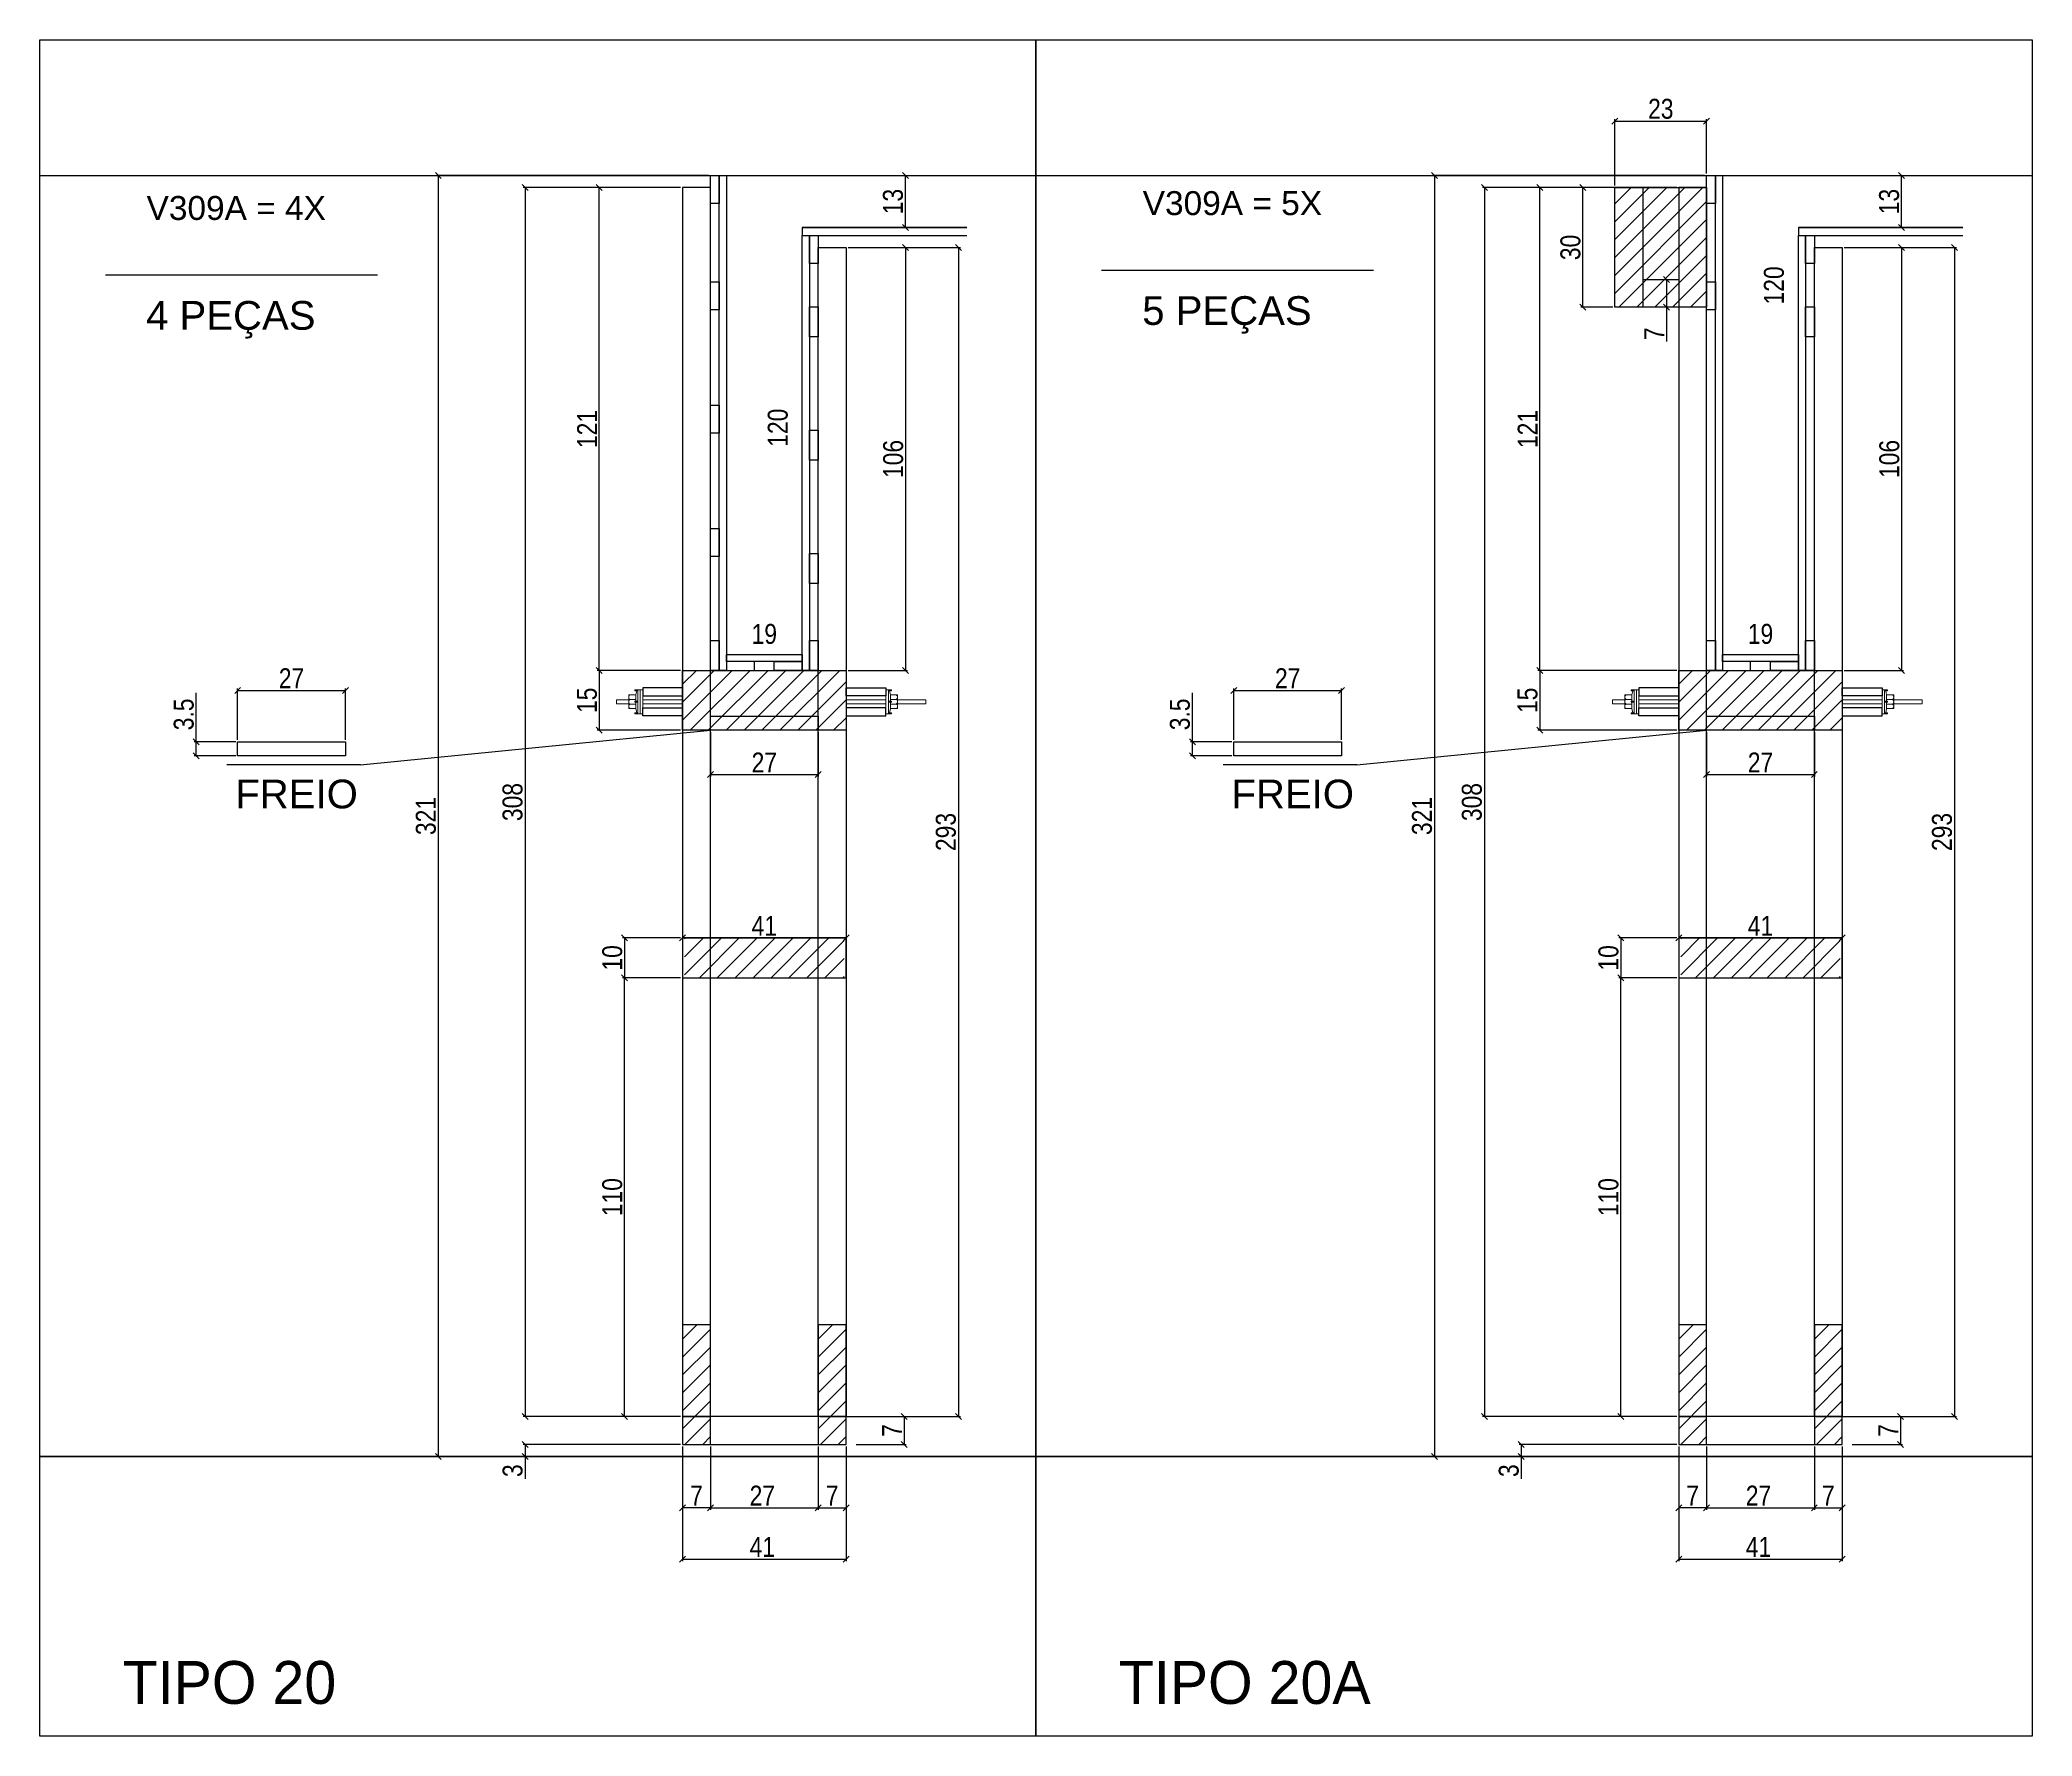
# Model space of a CAD drawing. Header units: millimetres. Extents: x -1501 to 2149, y 662 to 5627.
# Drawn here: x -962 to 37, y 3052 to 3902 of the extents above; entities that cross this region are included whole.
import ezdxf

# ---------------------------------------------------------------- set-up
doc = ezdxf.new("R2010")
doc.units = ezdxf.units.MM
for name, color, linetype in [('1', 1, 'Continuous'), ('COTA', 241, 'Continuous'), ('GARFOS OK', 3, 'Continuous'), ('Painéis', 200, 'Continuous'), ('Resinado', 41, 'Continuous'), ('SARR_3.5x7', 81, 'Continuous'), ('SARR_7x7', 40, 'Continuous'), ('TIRAS REESCORAMENTO', 252, 'Continuous'), ('VIGAS', 3, 'Continuous')]:
    doc.layers.add(name, color=color, linetype=linetype)
doc.layers.add('BARRA_ANCORAGEM', color=1, linetype='Continuous', lineweight=15)
doc.styles.add('COTA TECNICA 2X', font='techl___.ttf', dxfattribs={"height": 10})
doc.styles.add('R80-50', font='arial.ttf', dxfattribs={"height": 10})
doc.styles.add('ROMAS860', font='ROMAS860.SHX', dxfattribs={"height": 8.5})
doc.dimstyles.new('SECAO', dxfattribs={"dimscale": 0.333333, "dimtxt": 5, "dimasz": 9, "dimexe": 3, "dimexo": 3, "dimgap": 3, "dimtad": 1, "dimdec": 1, "dimlfac": 0.5, "dimzin": 12, "dimdsep": 46, "dimtxsty": 'COTA TECNICA 2X', "dimblk1": 'OBLIQUE', "dimblk2": 'OBLIQUE', "dimsah": 1, "dimcen": 0.9, "dimclrd": 4, "dimclre": 4, "dimclrt": 240, "dimadec": 1, "dimazin": 3, "dimtfac": 1, "dimtdec": 1, "dimtmove": 0, "dimatfit": 3, "dimfxl": 1, "dimtolj": 1, "dimtzin": 12, "dimarcsym": 0})

# ---------------------------------------------------------------- blocks, each defined once
blk = doc.blocks.new('_Oblique')
at = {"layer": '1', "color": 0, "lineweight": -2}
blk.add_line((-0.5, -0.5), (0.5, 0.5), dxfattribs=at)
blk = doc.blocks.new('*D480')
at = {"layer": 'COTA', "color": 4, "lineweight": -2, "transparency": 16777216}
for p, q in [((-641.21, 3828.17), (-720.17, 3828.17)), ((-719.17, 3828.17), (-719.17, 3212.07)), ((-641.21, 3212.07), (-720.17, 3212.07))]:
    blk.add_line(p, q, dxfattribs=at)
at = {"layer": 'Defpoints', "color": 0, "transparency": 16777216}
for p in [(-640.21, 3828.17), (-719.17, 3212.07), (-640.21, 3212.07)]:
    blk.add_point(p, dxfattribs=at)
at = {"layer": 'COTA', "color": 4, "lineweight": -2, "transparency": 16777216, "xscale": 3, "yscale": 3, "zscale": 3}
for p, rotation in [((-719.17, 3828.17), 90), ((-719.17, 3212.07), 270)]:
    blk.add_blockref('_Oblique', p, dxfattribs=dict(at, rotation=rotation))
at = {"layer": 'COTA', "color": 240, "transparency": 16777216, "insert": (-725.41, 3520.12), "char_height": 10, "attachment_point": 5, "rotation": 90, "style": 'COTA TECNICA 2X'}
blk.add_mtext('\\A1;308', dxfattribs=at)
blk = doc.blocks.new('*D481')
at = {"layer": 'COTA', "color": 4, "lineweight": -2, "transparency": 16777216}
for p, q in [((-640.21, 3197.07), (-640.21, 3139.62)), ((-558.21, 3197.07), (-558.21, 3139.62)), ((-640.21, 3140.62), (-558.21, 3140.62))]:
    blk.add_line(p, q, dxfattribs=at)
at = {"layer": 'Defpoints', "color": 0, "transparency": 16777216}
for p in [(-640.21, 3198.07), (-558.21, 3198.07), (-558.21, 3140.62)]:
    blk.add_point(p, dxfattribs=at)
at = {"layer": 'COTA', "color": 4, "lineweight": -2, "transparency": 16777216, "xscale": 3, "yscale": 3, "zscale": 3, "rotation": 180}
blk.add_blockref('_Oblique', (-640.21, 3140.62), dxfattribs=at)
at = {"layer": 'COTA', "color": 4, "lineweight": -2, "transparency": 16777216, "xscale": 3, "yscale": 3, "zscale": 3}
blk.add_blockref('_Oblique', (-558.21, 3140.62), dxfattribs=at)
at = {"layer": 'COTA', "color": 240, "transparency": 16777216, "insert": (-600.21, 3146.69), "char_height": 10, "attachment_point": 5, "style": 'COTA TECNICA 2X'}
blk.add_mtext('\\A1;41', dxfattribs=at)
blk = doc.blocks.new('*D482')
at = {"layer": 'COTA', "color": 4, "lineweight": -2, "transparency": 16777216}
for p, q in [((-626.21, 3197.07), (-626.21, 3165.33)), ((-572.21, 3197.07), (-572.21, 3165.33)), ((-626.21, 3166.33), (-572.21, 3166.33))]:
    blk.add_line(p, q, dxfattribs=at)
at = {"layer": 'Defpoints', "color": 0, "transparency": 16777216}
for p in [(-626.21, 3198.07), (-572.21, 3198.07), (-572.21, 3166.33)]:
    blk.add_point(p, dxfattribs=at)
at = {"layer": 'COTA', "color": 4, "lineweight": -2, "transparency": 16777216, "xscale": 3, "yscale": 3, "zscale": 3, "rotation": 180}
blk.add_blockref('_Oblique', (-626.21, 3166.33), dxfattribs=at)
at = {"layer": 'COTA', "color": 4, "lineweight": -2, "transparency": 16777216, "xscale": 3, "yscale": 3, "zscale": 3}
blk.add_blockref('_Oblique', (-572.21, 3166.33), dxfattribs=at)
at = {"layer": 'COTA', "color": 240, "transparency": 16777216, "insert": (-600.21, 3172.41), "char_height": 10, "attachment_point": 5, "style": 'COTA TECNICA 2X'}
blk.add_mtext('\\A1;27', dxfattribs=at)
blk = doc.blocks.new('*D483')
at = {"layer": 'COTA', "color": 4, "lineweight": -2, "transparency": 16777216}
blk.add_line((-572.21, 3166.33), (-558.21, 3166.33), dxfattribs=at)
at = {"layer": 'Defpoints', "color": 0, "transparency": 16777216}
for p in [(-572.21, 3166.33), (-558.21, 3166.33), (-558.21, 3166.33)]:
    blk.add_point(p, dxfattribs=at)
at = {"layer": 'COTA', "color": 4, "lineweight": -2, "transparency": 16777216, "xscale": 3, "yscale": 3, "zscale": 3, "rotation": 180}
blk.add_blockref('_Oblique', (-572.21, 3166.33), dxfattribs=at)
at = {"layer": 'COTA', "color": 4, "lineweight": -2, "transparency": 16777216, "xscale": 3, "yscale": 3, "zscale": 3}
blk.add_blockref('_Oblique', (-558.21, 3166.33), dxfattribs=at)
at = {"layer": 'COTA', "color": 240, "transparency": 16777216, "insert": (-565.21, 3172.41), "char_height": 10, "attachment_point": 5, "style": 'COTA TECNICA 2X'}
blk.add_mtext('\\A1;7', dxfattribs=at)
blk = doc.blocks.new('*D484')
at = {"layer": 'COTA', "color": 4, "lineweight": -2, "transparency": 16777216}
blk.add_line((-626.21, 3166.33), (-640.21, 3166.33), dxfattribs=at)
at = {"layer": 'Defpoints', "color": 0, "transparency": 16777216}
for p in [(-640.21, 3166.33), (-640.21, 3166.33), (-626.21, 3166.33)]:
    blk.add_point(p, dxfattribs=at)
at = {"layer": 'COTA', "color": 4, "lineweight": -2, "transparency": 16777216, "xscale": 3, "yscale": 3, "zscale": 3, "rotation": 180}
blk.add_blockref('_Oblique', (-640.21, 3166.33), dxfattribs=at)
at = {"layer": 'COTA', "color": 4, "lineweight": -2, "transparency": 16777216, "xscale": 3, "yscale": 3, "zscale": 3}
blk.add_blockref('_Oblique', (-626.21, 3166.33), dxfattribs=at)
at = {"layer": 'COTA', "color": 240, "transparency": 16777216, "insert": (-633.21, 3172.41), "char_height": 10, "attachment_point": 5, "style": 'COTA TECNICA 2X'}
blk.add_mtext('\\A1;7', dxfattribs=at)
blk = doc.blocks.new('*D485')
at = {"layer": 'COTA', "color": 4, "lineweight": -2, "transparency": 16777216}
for p, q in [((-641.21, 3451.99), (-670.31, 3451.99)), ((-669.31, 3451.99), (-669.31, 3431.99)), ((-641.21, 3431.99), (-670.31, 3431.99))]:
    blk.add_line(p, q, dxfattribs=at)
at = {"layer": 'Defpoints', "color": 0, "transparency": 16777216}
for p in [(-640.21, 3451.99), (-669.31, 3431.99), (-640.21, 3431.99)]:
    blk.add_point(p, dxfattribs=at)
at = {"layer": 'COTA', "color": 4, "lineweight": -2, "transparency": 16777216, "xscale": 3, "yscale": 3, "zscale": 3}
for p, rotation in [((-669.31, 3451.99), 90), ((-669.31, 3431.99), 270)]:
    blk.add_blockref('_Oblique', p, dxfattribs=dict(at, rotation=rotation))
at = {"layer": 'COTA', "color": 240, "transparency": 16777216, "insert": (-675.41, 3441.99), "char_height": 10, "attachment_point": 5, "rotation": 90, "style": 'COTA TECNICA 2X'}
blk.add_mtext('\\A1;10', dxfattribs=at)
blk = doc.blocks.new('*D486')
at = {"layer": 'COTA', "color": 4, "lineweight": -2, "transparency": 16777216}
for p, q in [((-641.21, 3828.17), (-683.01, 3828.17)), ((-682.01, 3586.12), (-682.01, 3828.17)), ((-641.21, 3586.12), (-683.01, 3586.12))]:
    blk.add_line(p, q, dxfattribs=at)
at = {"layer": 'Defpoints', "color": 0, "transparency": 16777216}
for p in [(-682.01, 3828.17), (-640.21, 3828.17), (-640.21, 3586.12)]:
    blk.add_point(p, dxfattribs=at)
at = {"layer": 'COTA', "color": 4, "lineweight": -2, "transparency": 16777216, "xscale": 3, "yscale": 3, "zscale": 3}
for p, rotation in [((-682.01, 3828.17), 90), ((-682.01, 3586.12), 270)]:
    blk.add_blockref('_Oblique', p, dxfattribs=dict(at, rotation=rotation))
at = {"layer": 'COTA', "color": 240, "transparency": 16777216, "insert": (-688.07, 3707.14), "char_height": 10, "attachment_point": 5, "rotation": 90, "style": 'COTA TECNICA 2X'}
blk.add_mtext('\\A1;121', dxfattribs=at)
blk = doc.blocks.new('*D487')
at = {"layer": 'COTA', "color": 4, "lineweight": -2, "transparency": 16777216}
for p, q in [((-557.21, 3798.14), (-527.45, 3798.14)), ((-528.45, 3798.14), (-528.45, 3586.12)), ((-557.21, 3586.12), (-527.45, 3586.12))]:
    blk.add_line(p, q, dxfattribs=at)
at = {"layer": 'Defpoints', "color": 0, "transparency": 16777216}
for p in [(-558.21, 3798.14), (-558.21, 3586.12), (-528.45, 3586.12)]:
    blk.add_point(p, dxfattribs=at)
at = {"layer": 'COTA', "color": 4, "lineweight": -2, "transparency": 16777216, "xscale": 3, "yscale": 3, "zscale": 3}
for p, rotation in [((-528.45, 3798.14), 90), ((-528.45, 3586.12), 270)]:
    blk.add_blockref('_Oblique', p, dxfattribs=dict(at, rotation=rotation))
at = {"layer": 'COTA', "color": 240, "transparency": 16777216, "insert": (-534.56, 3692.13), "char_height": 10, "attachment_point": 5, "rotation": 90, "style": 'COTA TECNICA 2X'}
blk.add_mtext('\\A1;106', dxfattribs=at)
blk = doc.blocks.new('*D488')
at = {"layer": 'COTA', "color": 4, "lineweight": -2, "transparency": 16777216}
for p, q in [((-627.21, 3834.17), (-763.67, 3834.17)), ((-762.67, 3834.17), (-762.67, 3192.07)), ((-641.21, 3192.07), (-763.67, 3192.07))]:
    blk.add_line(p, q, dxfattribs=at)
at = {"layer": 'Defpoints', "color": 0, "transparency": 16777216}
for p in [(-626.21, 3834.17), (-762.67, 3192.07), (-640.21, 3192.07)]:
    blk.add_point(p, dxfattribs=at)
at = {"layer": 'COTA', "color": 4, "lineweight": -2, "transparency": 16777216, "xscale": 3, "yscale": 3, "zscale": 3}
for p, rotation in [((-762.67, 3834.17), 90), ((-762.67, 3192.07), 270)]:
    blk.add_blockref('_Oblique', p, dxfattribs=dict(at, rotation=rotation))
at = {"layer": 'COTA', "color": 240, "transparency": 16777216, "insert": (-768.89, 3513.12), "char_height": 10, "attachment_point": 5, "rotation": 90, "style": 'COTA TECNICA 2X'}
blk.add_mtext('\\A1;321', dxfattribs=at)
blk = doc.blocks.new('*D489')
at = {"layer": 'COTA', "color": 4, "lineweight": -2, "transparency": 16777216}
for p, q in [((-641.21, 3198.07), (-720.17, 3198.07)), ((-719.17, 3198.07), (-719.17, 3192.07)), ((-641.21, 3192.07), (-720.17, 3192.07)), ((-719.17, 3192.07), (-719.17, 3180.74))]:
    blk.add_line(p, q, dxfattribs=at)
at = {"layer": 'Defpoints', "color": 0, "transparency": 16777216}
for p in [(-640.21, 3198.07), (-719.17, 3192.07), (-640.21, 3192.07)]:
    blk.add_point(p, dxfattribs=at)
at = {"layer": 'COTA', "color": 4, "lineweight": -2, "transparency": 16777216, "xscale": 3, "yscale": 3, "zscale": 3}
for p, rotation in [((-719.17, 3198.07), 90), ((-719.17, 3192.07), 270)]:
    blk.add_blockref('_Oblique', p, dxfattribs=dict(at, rotation=rotation))
at = {"layer": 'COTA', "color": 240, "transparency": 16777216, "insert": (-725.39, 3184.91), "char_height": 10, "attachment_point": 5, "rotation": 90, "style": 'COTA TECNICA 2X'}
blk.add_mtext('\\A1;3', dxfattribs=at)
blk = doc.blocks.new('*D490')
at = {"layer": 'Defpoints', "color": 0, "transparency": 16777216}
for p in [(-593.17, 3834.17), (-586.32, 3834.17), (-593.17, 3594.12)]:
    blk.add_point(p, dxfattribs=at)
at = {"layer": 'COTA', "color": 240, "transparency": 16777216, "insert": (-592.42, 3707.8), "char_height": 10, "attachment_point": 5, "rotation": 90, "style": 'COTA TECNICA 2X'}
blk.add_mtext('\\A1;120', dxfattribs=at)
blk = doc.blocks.new('*D491')
at = {"layer": 'Defpoints', "color": 0, "transparency": 16777216}
for p in [(-618.21, 3598.27), (-580.21, 3598.27), (-580.21, 3598.27)]:
    blk.add_point(p, dxfattribs=at)
at = {"layer": 'COTA', "color": 240, "transparency": 16777216, "insert": (-599.21, 3604.36), "char_height": 10, "attachment_point": 5, "style": 'COTA TECNICA 2X'}
blk.add_mtext('\\A1;19', dxfattribs=at)
blk = doc.blocks.new('*D492')
at = {"layer": 'COTA', "color": 4, "lineweight": -2, "transparency": 16777216}
for p, q in [((-641.21, 3431.99), (-670.31, 3431.99)), ((-669.31, 3212.07), (-669.31, 3431.99)), ((-642.21, 3212.07), (-670.31, 3212.07))]:
    blk.add_line(p, q, dxfattribs=at)
at = {"layer": 'Defpoints', "color": 0, "transparency": 16777216}
for p in [(-669.31, 3431.99), (-640.21, 3431.99), (-641.21, 3212.07)]:
    blk.add_point(p, dxfattribs=at)
at = {"layer": 'COTA', "color": 4, "lineweight": -2, "transparency": 16777216, "xscale": 3, "yscale": 3, "zscale": 3}
for p, rotation in [((-669.31, 3431.99), 90), ((-669.31, 3212.07), 270)]:
    blk.add_blockref('_Oblique', p, dxfattribs=dict(at, rotation=rotation))
at = {"layer": 'COTA', "color": 240, "transparency": 16777216, "insert": (-675.41, 3322.03), "char_height": 10, "attachment_point": 5, "rotation": 90, "style": 'COTA TECNICA 2X'}
blk.add_mtext('\\A1;110', dxfattribs=at)
blk = doc.blocks.new('*D493')
at = {"layer": 'COTA', "color": 4, "lineweight": -2, "transparency": 16777216}
for p, q in [((-530.61, 3834.17), (-527.45, 3834.17)), ((-528.45, 3808.17), (-528.45, 3834.17)), ((-530.61, 3808.17), (-527.45, 3808.17))]:
    blk.add_line(p, q, dxfattribs=at)
at = {"layer": 'Defpoints', "color": 0, "transparency": 16777216}
for p in [(-531.61, 3834.17), (-528.45, 3834.17), (-531.61, 3808.17)]:
    blk.add_point(p, dxfattribs=at)
at = {"layer": 'COTA', "color": 4, "lineweight": -2, "transparency": 16777216, "xscale": 3, "yscale": 3, "zscale": 3}
for p, rotation in [((-528.45, 3834.17), 90), ((-528.45, 3808.17), 270)]:
    blk.add_blockref('_Oblique', p, dxfattribs=dict(at, rotation=rotation))
at = {"layer": 'COTA', "color": 240, "transparency": 16777216, "insert": (-534.67, 3821.17), "char_height": 10, "attachment_point": 5, "rotation": 90, "style": 'COTA TECNICA 2X'}
blk.add_mtext('\\A1;13', dxfattribs=at)
blk = doc.blocks.new('*D494')
at = {"layer": 'COTA', "color": 4, "lineweight": -2, "transparency": 16777216}
for p, q in [((-556.21, 3798.14), (-500.91, 3798.14)), ((-501.91, 3798.14), (-501.91, 3212.07)), ((-556.21, 3212.07), (-500.91, 3212.07))]:
    blk.add_line(p, q, dxfattribs=at)
at = {"layer": 'Defpoints', "color": 0, "transparency": 16777216}
for p in [(-557.21, 3798.14), (-557.21, 3212.07), (-501.91, 3212.07)]:
    blk.add_point(p, dxfattribs=at)
at = {"layer": 'COTA', "color": 4, "lineweight": -2, "transparency": 16777216, "xscale": 3, "yscale": 3, "zscale": 3}
for p, rotation in [((-501.91, 3798.14), 90), ((-501.91, 3212.07), 270)]:
    blk.add_blockref('_Oblique', p, dxfattribs=dict(at, rotation=rotation))
at = {"layer": 'COTA', "color": 240, "transparency": 16777216, "insert": (-508.16, 3505.11), "char_height": 10, "attachment_point": 5, "rotation": 90, "style": 'COTA TECNICA 2X'}
blk.add_mtext('\\A1;293', dxfattribs=at)
blk = doc.blocks.new('*D495')
at = {"layer": 'COTA', "color": 4, "lineweight": -2, "transparency": 16777216}
for p, q in [((-571.21, 3212.07), (-528.06, 3212.07)), ((-529.06, 3212.07), (-529.06, 3198.07)), ((-553.15, 3198.07), (-528.06, 3198.07))]:
    blk.add_line(p, q, dxfattribs=at)
at = {"layer": 'Defpoints', "color": 0, "transparency": 16777216}
for p in [(-572.21, 3212.07), (-554.15, 3198.07), (-529.06, 3198.07)]:
    blk.add_point(p, dxfattribs=at)
at = {"layer": 'COTA', "color": 4, "lineweight": -2, "transparency": 16777216, "xscale": 3, "yscale": 3, "zscale": 3}
for p, rotation in [((-529.06, 3212.07), 90), ((-529.06, 3198.07), 270)]:
    blk.add_blockref('_Oblique', p, dxfattribs=dict(at, rotation=rotation))
at = {"layer": 'COTA', "color": 240, "transparency": 16777216, "insert": (-535.13, 3205.07), "char_height": 10, "attachment_point": 5, "rotation": 90, "style": 'COTA TECNICA 2X'}
blk.add_mtext('\\A1;7', dxfattribs=at)
blk = doc.blocks.new('A$C51C4441F')
at = {"layer": 'BARRA_ANCORAGEM'}
for p, q in [((-2.25, 3.4), (-5.81, 3.39)), ((-5.81, 3.39), (-5.81, -3.39)), ((-2.25, 1.2), (-5.02, 1.2)), ((-2.25, 3.4), (-1.79, 5.5)), ((-2.25, 3.4), (-2.25, 3.4)), ((-2.25, 3.4), (-2.25, 0.25)), ((-2.25, -3.4), (-5.81, -3.39)), ((-2.25, -1.2), (-5.02, -1.2)), ((-2.25, -0.25), (-2.25, -3.4)), ((-2.25, -3.4), (-1.79, -5.5))]:
    blk.add_line(p, q, dxfattribs=at)
for points in [[(-2.7, 6), (-1.2, 6), (-1.2, 5.5), (-2.7, 5.5)], [(-2.7, 0.25), (-1.2, 0.25), (-1.2, -0.25), (-2.7, -0.25)], [(-1.2, -6), (0, -6), (0, 6), (-1.2, 6)], [(-2.7, -6), (-1.2, -6), (-1.2, -5.5), (-2.7, -5.5)]]:
    blk.add_lwpolyline(points, close=True, dxfattribs=at)
for centre, radius, start, end in [((-4.66, 2.3), 1.15, 107.78452, 252.2718), ((-4.52, 0), 1.3, 112.64802, 247.40829), ((-4.66, -2.3), 1.15, 107.78452, 252.2718)]:
    blk.add_arc(centre, radius, start, end, dxfattribs=at)
blk = doc.blocks.new('*D496')
at = {"layer": 'COTA', "color": 4, "lineweight": -2, "transparency": 16777216}
for p, q in [((-884.07, 3550.27), (-884.07, 3574.88)), ((-864.29, 3550.27), (-885.07, 3550.27)), ((-884.07, 3543.27), (-884.07, 3550.27)), ((-864.29, 3543.27), (-885.07, 3543.27))]:
    blk.add_line(p, q, dxfattribs=at)
at = {"layer": 'Defpoints', "color": 0, "transparency": 16777216}
for p in [(-884.07, 3550.27), (-863.29, 3550.27), (-863.29, 3543.27)]:
    blk.add_point(p, dxfattribs=at)
at = {"layer": 'COTA', "color": 4, "lineweight": -2, "transparency": 16777216, "xscale": 3, "yscale": 3, "zscale": 3}
for p, rotation in [((-884.07, 3550.27), 90), ((-884.07, 3543.27), 270)]:
    blk.add_blockref('_Oblique', p, dxfattribs=dict(at, rotation=rotation))
at = {"layer": 'COTA', "color": 240, "transparency": 16777216, "insert": (-890.29, 3564.07), "char_height": 10, "attachment_point": 5, "rotation": 90, "style": 'COTA TECNICA 2X'}
blk.add_mtext('\\A1;3.5', dxfattribs=at)
blk = doc.blocks.new('*D621')
at = {"layer": 'COTA', "color": 4, "lineweight": -2, "transparency": 16777216}
for p, q in [((-863.29, 3551.27), (-863.29, 3577.11)), ((-809.29, 3551.27), (-809.29, 3577.11)), ((-863.29, 3576.11), (-809.29, 3576.11))]:
    blk.add_line(p, q, dxfattribs=at)
at = {"layer": 'Defpoints', "color": 0, "transparency": 16777216}
for p in [(-809.29, 3576.11), (-863.29, 3550.27), (-809.29, 3550.27)]:
    blk.add_point(p, dxfattribs=at)
at = {"layer": 'COTA', "color": 4, "lineweight": -2, "transparency": 16777216, "xscale": 3, "yscale": 3, "zscale": 3, "rotation": 180}
blk.add_blockref('_Oblique', (-863.29, 3576.11), dxfattribs=at)
at = {"layer": 'COTA', "color": 4, "lineweight": -2, "transparency": 16777216, "xscale": 3, "yscale": 3, "zscale": 3}
blk.add_blockref('_Oblique', (-809.29, 3576.11), dxfattribs=at)
at = {"layer": 'COTA', "color": 240, "transparency": 16777216, "insert": (-836.29, 3582.18), "char_height": 10, "attachment_point": 5, "style": 'COTA TECNICA 2X'}
blk.add_mtext('\\A1;27', dxfattribs=at)
blk = doc.blocks.new('*D622')
at = {"layer": 'COTA', "color": 4, "lineweight": -2, "transparency": 16777216}
for p, q in [((-641.21, 3586.12), (-683.01, 3586.12)), ((-682.01, 3586.12), (-682.01, 3556.12)), ((-641.21, 3556.12), (-683.01, 3556.12))]:
    blk.add_line(p, q, dxfattribs=at)
at = {"layer": 'Defpoints', "color": 0, "transparency": 16777216}
for p in [(-640.21, 3586.12), (-682.01, 3556.12), (-640.21, 3556.12)]:
    blk.add_point(p, dxfattribs=at)
at = {"layer": 'COTA', "color": 4, "lineweight": -2, "transparency": 16777216, "xscale": 3, "yscale": 3, "zscale": 3}
for p, rotation in [((-682.01, 3586.12), 90), ((-682.01, 3556.12), 270)]:
    blk.add_blockref('_Oblique', p, dxfattribs=dict(at, rotation=rotation))
at = {"layer": 'COTA', "color": 240, "transparency": 16777216, "insert": (-688.12, 3571.12), "char_height": 10, "attachment_point": 5, "rotation": 90, "style": 'COTA TECNICA 2X'}
blk.add_mtext('\\A1;15', dxfattribs=at)
blk = doc.blocks.new('*D623')
at = {"layer": 'COTA', "color": 4, "lineweight": -2, "transparency": 16777216}
for p, q in [((-626.21, 3555.12), (-626.21, 3532.88)), ((-572.21, 3555.12), (-572.21, 3532.88)), ((-626.21, 3533.88), (-572.21, 3533.88))]:
    blk.add_line(p, q, dxfattribs=at)
at = {"layer": 'Defpoints', "color": 0, "transparency": 16777216}
for p in [(-626.21, 3556.12), (-572.21, 3556.12), (-572.21, 3533.88)]:
    blk.add_point(p, dxfattribs=at)
at = {"layer": 'COTA', "color": 4, "lineweight": -2, "transparency": 16777216, "xscale": 3, "yscale": 3, "zscale": 3, "rotation": 180}
blk.add_blockref('_Oblique', (-626.21, 3533.88), dxfattribs=at)
at = {"layer": 'COTA', "color": 4, "lineweight": -2, "transparency": 16777216, "xscale": 3, "yscale": 3, "zscale": 3}
blk.add_blockref('_Oblique', (-572.21, 3533.88), dxfattribs=at)
at = {"layer": 'COTA', "color": 240, "transparency": 16777216, "insert": (-599.21, 3539.95), "char_height": 10, "attachment_point": 5, "style": 'COTA TECNICA 2X'}
blk.add_mtext('\\A1;27', dxfattribs=at)
blk = doc.blocks.new('*D624')
at = {"layer": 'COTA', "color": 4, "lineweight": -2, "transparency": 16777216}
for p, q in [((-640.21, 3555.12), (-640.21, 3450.98)), ((-558.21, 3555.12), (-558.21, 3450.98)), ((-640.21, 3451.98), (-558.21, 3451.98))]:
    blk.add_line(p, q, dxfattribs=at)
at = {"layer": 'Defpoints', "color": 0, "transparency": 16777216}
for p in [(-640.21, 3556.12), (-558.21, 3556.12), (-558.21, 3451.98)]:
    blk.add_point(p, dxfattribs=at)
at = {"layer": 'COTA', "color": 4, "lineweight": -2, "transparency": 16777216, "xscale": 3, "yscale": 3, "zscale": 3, "rotation": 180}
blk.add_blockref('_Oblique', (-640.21, 3451.98), dxfattribs=at)
at = {"layer": 'COTA', "color": 4, "lineweight": -2, "transparency": 16777216, "xscale": 3, "yscale": 3, "zscale": 3}
blk.add_blockref('_Oblique', (-558.21, 3451.98), dxfattribs=at)
at = {"layer": 'COTA', "color": 240, "transparency": 16777216, "insert": (-599.21, 3458.06), "char_height": 10, "attachment_point": 5, "style": 'COTA TECNICA 2X'}
blk.add_mtext('\\A1;41', dxfattribs=at)
blk = doc.blocks.new('*D497')
at = {"layer": 'COTA', "color": 4, "lineweight": -2, "transparency": 16777216}
for p, q in [((-141.71, 3828.17), (-239.17, 3828.17)), ((-238.17, 3828.17), (-238.17, 3212.07)), ((-141.71, 3212.07), (-239.17, 3212.07))]:
    blk.add_line(p, q, dxfattribs=at)
at = {"layer": 'Defpoints', "color": 0, "transparency": 16777216}
for p in [(-140.71, 3828.17), (-238.17, 3212.07), (-140.71, 3212.07)]:
    blk.add_point(p, dxfattribs=at)
at = {"layer": 'COTA', "color": 4, "lineweight": -2, "transparency": 16777216, "xscale": 3, "yscale": 3, "zscale": 3}
for p, rotation in [((-238.17, 3828.17), 90), ((-238.17, 3212.07), 270)]:
    blk.add_blockref('_Oblique', p, dxfattribs=dict(at, rotation=rotation))
at = {"layer": 'COTA', "color": 240, "transparency": 16777216, "insert": (-244.41, 3520.12), "char_height": 10, "attachment_point": 5, "rotation": 90, "style": 'COTA TECNICA 2X'}
blk.add_mtext('\\A1;308', dxfattribs=at)
blk = doc.blocks.new('*D498')
at = {"layer": 'COTA', "color": 4, "lineweight": -2, "transparency": 16777216}
for p, q in [((-140.71, 3197.07), (-140.71, 3139.62)), ((-58.71, 3197.07), (-58.71, 3139.62)), ((-140.71, 3140.62), (-58.71, 3140.62))]:
    blk.add_line(p, q, dxfattribs=at)
at = {"layer": 'Defpoints', "color": 0, "transparency": 16777216}
for p in [(-140.71, 3198.07), (-58.71, 3198.07), (-58.71, 3140.62)]:
    blk.add_point(p, dxfattribs=at)
at = {"layer": 'COTA', "color": 4, "lineweight": -2, "transparency": 16777216, "xscale": 3, "yscale": 3, "zscale": 3, "rotation": 180}
blk.add_blockref('_Oblique', (-140.71, 3140.62), dxfattribs=at)
at = {"layer": 'COTA', "color": 4, "lineweight": -2, "transparency": 16777216, "xscale": 3, "yscale": 3, "zscale": 3}
blk.add_blockref('_Oblique', (-58.71, 3140.62), dxfattribs=at)
at = {"layer": 'COTA', "color": 240, "transparency": 16777216, "insert": (-100.71, 3146.69), "char_height": 10, "attachment_point": 5, "style": 'COTA TECNICA 2X'}
blk.add_mtext('\\A1;41', dxfattribs=at)
blk = doc.blocks.new('*D499')
at = {"layer": 'COTA', "color": 4, "lineweight": -2, "transparency": 16777216}
for p, q in [((-126.71, 3197.07), (-126.71, 3165.33)), ((-72.71, 3197.07), (-72.71, 3165.33)), ((-126.71, 3166.33), (-72.71, 3166.33))]:
    blk.add_line(p, q, dxfattribs=at)
at = {"layer": 'Defpoints', "color": 0, "transparency": 16777216}
for p in [(-126.71, 3198.07), (-72.71, 3198.07), (-72.71, 3166.33)]:
    blk.add_point(p, dxfattribs=at)
at = {"layer": 'COTA', "color": 4, "lineweight": -2, "transparency": 16777216, "xscale": 3, "yscale": 3, "zscale": 3, "rotation": 180}
blk.add_blockref('_Oblique', (-126.71, 3166.33), dxfattribs=at)
at = {"layer": 'COTA', "color": 4, "lineweight": -2, "transparency": 16777216, "xscale": 3, "yscale": 3, "zscale": 3}
blk.add_blockref('_Oblique', (-72.71, 3166.33), dxfattribs=at)
at = {"layer": 'COTA', "color": 240, "transparency": 16777216, "insert": (-100.71, 3172.41), "char_height": 10, "attachment_point": 5, "style": 'COTA TECNICA 2X'}
blk.add_mtext('\\A1;27', dxfattribs=at)
blk = doc.blocks.new('*D500')
at = {"layer": 'COTA', "color": 4, "lineweight": -2, "transparency": 16777216}
blk.add_line((-72.71, 3166.33), (-58.71, 3166.33), dxfattribs=at)
at = {"layer": 'Defpoints', "color": 0, "transparency": 16777216}
for p in [(-72.71, 3166.33), (-58.71, 3166.33), (-58.71, 3166.33)]:
    blk.add_point(p, dxfattribs=at)
at = {"layer": 'COTA', "color": 4, "lineweight": -2, "transparency": 16777216, "xscale": 3, "yscale": 3, "zscale": 3, "rotation": 180}
blk.add_blockref('_Oblique', (-72.71, 3166.33), dxfattribs=at)
at = {"layer": 'COTA', "color": 4, "lineweight": -2, "transparency": 16777216, "xscale": 3, "yscale": 3, "zscale": 3}
blk.add_blockref('_Oblique', (-58.71, 3166.33), dxfattribs=at)
at = {"layer": 'COTA', "color": 240, "transparency": 16777216, "insert": (-65.71, 3172.41), "char_height": 10, "attachment_point": 5, "style": 'COTA TECNICA 2X'}
blk.add_mtext('\\A1;7', dxfattribs=at)
blk = doc.blocks.new('*D501')
at = {"layer": 'COTA', "color": 4, "lineweight": -2, "transparency": 16777216}
blk.add_line((-126.71, 3166.33), (-140.71, 3166.33), dxfattribs=at)
at = {"layer": 'Defpoints', "color": 0, "transparency": 16777216}
for p in [(-140.71, 3166.33), (-140.71, 3166.33), (-126.71, 3166.33)]:
    blk.add_point(p, dxfattribs=at)
at = {"layer": 'COTA', "color": 4, "lineweight": -2, "transparency": 16777216, "xscale": 3, "yscale": 3, "zscale": 3, "rotation": 180}
blk.add_blockref('_Oblique', (-140.71, 3166.33), dxfattribs=at)
at = {"layer": 'COTA', "color": 4, "lineweight": -2, "transparency": 16777216, "xscale": 3, "yscale": 3, "zscale": 3}
blk.add_blockref('_Oblique', (-126.71, 3166.33), dxfattribs=at)
at = {"layer": 'COTA', "color": 240, "transparency": 16777216, "insert": (-133.71, 3172.41), "char_height": 10, "attachment_point": 5, "style": 'COTA TECNICA 2X'}
blk.add_mtext('\\A1;7', dxfattribs=at)
blk = doc.blocks.new('*D502')
at = {"layer": 'COTA', "color": 4, "lineweight": -2, "transparency": 16777216}
for p, q in [((-141.71, 3451.99), (-170.81, 3451.99)), ((-169.81, 3451.99), (-169.81, 3431.99)), ((-141.71, 3431.99), (-170.81, 3431.99))]:
    blk.add_line(p, q, dxfattribs=at)
at = {"layer": 'Defpoints', "color": 0, "transparency": 16777216}
for p in [(-140.71, 3451.99), (-169.81, 3431.99), (-140.71, 3431.99)]:
    blk.add_point(p, dxfattribs=at)
at = {"layer": 'COTA', "color": 4, "lineweight": -2, "transparency": 16777216, "xscale": 3, "yscale": 3, "zscale": 3}
for p, rotation in [((-169.81, 3451.99), 90), ((-169.81, 3431.99), 270)]:
    blk.add_blockref('_Oblique', p, dxfattribs=dict(at, rotation=rotation))
at = {"layer": 'COTA', "color": 240, "transparency": 16777216, "insert": (-175.91, 3441.99), "char_height": 10, "attachment_point": 5, "rotation": 90, "style": 'COTA TECNICA 2X'}
blk.add_mtext('\\A1;10', dxfattribs=at)
blk = doc.blocks.new('*D503')
at = {"layer": 'COTA', "color": 4, "lineweight": -2, "transparency": 16777216}
for p, q in [((-141.71, 3828.17), (-211.39, 3828.17)), ((-210.39, 3586.12), (-210.39, 3828.17)), ((-141.71, 3586.12), (-211.39, 3586.12))]:
    blk.add_line(p, q, dxfattribs=at)
at = {"layer": 'Defpoints', "color": 0, "transparency": 16777216}
for p in [(-210.39, 3828.17), (-140.71, 3828.17), (-140.71, 3586.12)]:
    blk.add_point(p, dxfattribs=at)
at = {"layer": 'COTA', "color": 4, "lineweight": -2, "transparency": 16777216, "xscale": 3, "yscale": 3, "zscale": 3}
for p, rotation in [((-210.39, 3828.17), 90), ((-210.39, 3586.12), 270)]:
    blk.add_blockref('_Oblique', p, dxfattribs=dict(at, rotation=rotation))
at = {"layer": 'COTA', "color": 240, "transparency": 16777216, "insert": (-216.45, 3707.14), "char_height": 10, "attachment_point": 5, "rotation": 90, "style": 'COTA TECNICA 2X'}
blk.add_mtext('\\A1;121', dxfattribs=at)
blk = doc.blocks.new('*D504')
at = {"layer": 'COTA', "color": 4, "lineweight": -2, "transparency": 16777216}
for p, q in [((-57.71, 3798.14), (-27.96, 3798.14)), ((-28.96, 3798.14), (-28.96, 3586.12)), ((-57.71, 3586.12), (-27.96, 3586.12))]:
    blk.add_line(p, q, dxfattribs=at)
at = {"layer": 'Defpoints', "color": 0, "transparency": 16777216}
for p in [(-58.71, 3798.14), (-58.71, 3586.12), (-28.96, 3586.12)]:
    blk.add_point(p, dxfattribs=at)
at = {"layer": 'COTA', "color": 4, "lineweight": -2, "transparency": 16777216, "xscale": 3, "yscale": 3, "zscale": 3}
for p, rotation in [((-28.96, 3798.14), 90), ((-28.96, 3586.12), 270)]:
    blk.add_blockref('_Oblique', p, dxfattribs=dict(at, rotation=rotation))
at = {"layer": 'COTA', "color": 240, "transparency": 16777216, "insert": (-35.06, 3692.13), "char_height": 10, "attachment_point": 5, "rotation": 90, "style": 'COTA TECNICA 2X'}
blk.add_mtext('\\A1;106', dxfattribs=at)
blk = doc.blocks.new('*D505')
at = {"layer": 'COTA', "color": 4, "lineweight": -2, "transparency": 16777216}
for p, q in [((-127.71, 3834.17), (-264.18, 3834.17)), ((-263.18, 3834.17), (-263.18, 3192.07)), ((-141.71, 3192.07), (-264.18, 3192.07))]:
    blk.add_line(p, q, dxfattribs=at)
at = {"layer": 'Defpoints', "color": 0, "transparency": 16777216}
for p in [(-126.71, 3834.17), (-263.18, 3192.07), (-140.71, 3192.07)]:
    blk.add_point(p, dxfattribs=at)
at = {"layer": 'COTA', "color": 4, "lineweight": -2, "transparency": 16777216, "xscale": 3, "yscale": 3, "zscale": 3}
for p, rotation in [((-263.18, 3834.17), 90), ((-263.18, 3192.07), 270)]:
    blk.add_blockref('_Oblique', p, dxfattribs=dict(at, rotation=rotation))
at = {"layer": 'COTA', "color": 240, "transparency": 16777216, "insert": (-269.4, 3513.12), "char_height": 10, "attachment_point": 5, "rotation": 90, "style": 'COTA TECNICA 2X'}
blk.add_mtext('\\A1;321', dxfattribs=at)
blk = doc.blocks.new('*D506')
at = {"layer": 'COTA', "color": 4, "lineweight": -2, "transparency": 16777216}
for p, q in [((-141.71, 3198.07), (-220.67, 3198.07)), ((-219.67, 3198.07), (-219.67, 3192.07)), ((-141.71, 3192.07), (-220.67, 3192.07)), ((-219.67, 3192.07), (-219.67, 3180.74))]:
    blk.add_line(p, q, dxfattribs=at)
at = {"layer": 'Defpoints', "color": 0, "transparency": 16777216}
for p in [(-140.71, 3198.07), (-219.67, 3192.07), (-140.71, 3192.07)]:
    blk.add_point(p, dxfattribs=at)
at = {"layer": 'COTA', "color": 4, "lineweight": -2, "transparency": 16777216, "xscale": 3, "yscale": 3, "zscale": 3}
for p, rotation in [((-219.67, 3198.07), 90), ((-219.67, 3192.07), 270)]:
    blk.add_blockref('_Oblique', p, dxfattribs=dict(at, rotation=rotation))
at = {"layer": 'COTA', "color": 240, "transparency": 16777216, "insert": (-225.89, 3184.91), "char_height": 10, "attachment_point": 5, "rotation": 90, "style": 'COTA TECNICA 2X'}
blk.add_mtext('\\A1;3', dxfattribs=at)
blk = doc.blocks.new('*D507')
at = {"layer": 'Defpoints', "color": 0, "transparency": 16777216}
for p in [(-93.67, 3834.17), (-86.82, 3834.17), (-93.67, 3594.12)]:
    blk.add_point(p, dxfattribs=at)
at = {"layer": 'COTA', "color": 240, "transparency": 16777216, "insert": (-92.92, 3779.14), "char_height": 10, "attachment_point": 5, "rotation": 90, "style": 'COTA TECNICA 2X'}
blk.add_mtext('\\A1;120', dxfattribs=at)
blk = doc.blocks.new('*D508')
at = {"layer": 'Defpoints', "color": 0, "transparency": 16777216}
for p in [(-118.71, 3598.27), (-80.71, 3598.27), (-80.71, 3598.27)]:
    blk.add_point(p, dxfattribs=at)
at = {"layer": 'COTA', "color": 240, "transparency": 16777216, "insert": (-99.71, 3604.36), "char_height": 10, "attachment_point": 5, "style": 'COTA TECNICA 2X'}
blk.add_mtext('\\A1;19', dxfattribs=at)
blk = doc.blocks.new('*D509')
at = {"layer": 'COTA', "color": 4, "lineweight": -2, "transparency": 16777216}
for p, q in [((-141.71, 3431.99), (-170.81, 3431.99)), ((-169.81, 3212.07), (-169.81, 3431.99)), ((-142.71, 3212.07), (-170.81, 3212.07))]:
    blk.add_line(p, q, dxfattribs=at)
at = {"layer": 'Defpoints', "color": 0, "transparency": 16777216}
for p in [(-169.81, 3431.99), (-140.71, 3431.99), (-141.71, 3212.07)]:
    blk.add_point(p, dxfattribs=at)
at = {"layer": 'COTA', "color": 4, "lineweight": -2, "transparency": 16777216, "xscale": 3, "yscale": 3, "zscale": 3}
for p, rotation in [((-169.81, 3431.99), 90), ((-169.81, 3212.07), 270)]:
    blk.add_blockref('_Oblique', p, dxfattribs=dict(at, rotation=rotation))
at = {"layer": 'COTA', "color": 240, "transparency": 16777216, "insert": (-175.91, 3322.03), "char_height": 10, "attachment_point": 5, "rotation": 90, "style": 'COTA TECNICA 2X'}
blk.add_mtext('\\A1;110', dxfattribs=at)
blk = doc.blocks.new('*D510')
at = {"layer": 'COTA', "color": 4, "lineweight": -2, "transparency": 16777216}
for p, q in [((-31.11, 3834.17), (-27.96, 3834.17)), ((-28.96, 3808.17), (-28.96, 3834.17)), ((-31.11, 3808.17), (-27.96, 3808.17))]:
    blk.add_line(p, q, dxfattribs=at)
at = {"layer": 'Defpoints', "color": 0, "transparency": 16777216}
for p in [(-32.11, 3834.17), (-28.96, 3834.17), (-32.11, 3808.17)]:
    blk.add_point(p, dxfattribs=at)
at = {"layer": 'COTA', "color": 4, "lineweight": -2, "transparency": 16777216, "xscale": 3, "yscale": 3, "zscale": 3}
for p, rotation in [((-28.96, 3834.17), 90), ((-28.96, 3808.17), 270)]:
    blk.add_blockref('_Oblique', p, dxfattribs=dict(at, rotation=rotation))
at = {"layer": 'COTA', "color": 240, "transparency": 16777216, "insert": (-35.18, 3821.17), "char_height": 10, "attachment_point": 5, "rotation": 90, "style": 'COTA TECNICA 2X'}
blk.add_mtext('\\A1;13', dxfattribs=at)
blk = doc.blocks.new('*D511')
at = {"layer": 'COTA', "color": 4, "lineweight": -2, "transparency": 16777216}
for p, q in [((-56.71, 3798.14), (-1.42, 3798.14)), ((-2.42, 3798.14), (-2.42, 3212.07)), ((-56.71, 3212.07), (-1.42, 3212.07))]:
    blk.add_line(p, q, dxfattribs=at)
at = {"layer": 'Defpoints', "color": 0, "transparency": 16777216}
for p in [(-57.71, 3798.14), (-57.71, 3212.07), (-2.42, 3212.07)]:
    blk.add_point(p, dxfattribs=at)
at = {"layer": 'COTA', "color": 4, "lineweight": -2, "transparency": 16777216, "xscale": 3, "yscale": 3, "zscale": 3}
for p, rotation in [((-2.42, 3798.14), 90), ((-2.42, 3212.07), 270)]:
    blk.add_blockref('_Oblique', p, dxfattribs=dict(at, rotation=rotation))
at = {"layer": 'COTA', "color": 240, "transparency": 16777216, "insert": (-8.67, 3505.11), "char_height": 10, "attachment_point": 5, "rotation": 90, "style": 'COTA TECNICA 2X'}
blk.add_mtext('\\A1;293', dxfattribs=at)
blk = doc.blocks.new('*D512')
at = {"layer": 'COTA', "color": 4, "lineweight": -2, "transparency": 16777216}
for p, q in [((-71.71, 3212.07), (-28.56, 3212.07)), ((-29.56, 3212.07), (-29.56, 3198.07)), ((-53.66, 3198.07), (-28.56, 3198.07))]:
    blk.add_line(p, q, dxfattribs=at)
at = {"layer": 'Defpoints', "color": 0, "transparency": 16777216}
for p in [(-72.71, 3212.07), (-54.66, 3198.07), (-29.56, 3198.07)]:
    blk.add_point(p, dxfattribs=at)
at = {"layer": 'COTA', "color": 4, "lineweight": -2, "transparency": 16777216, "xscale": 3, "yscale": 3, "zscale": 3}
for p, rotation in [((-29.56, 3212.07), 90), ((-29.56, 3198.07), 270)]:
    blk.add_blockref('_Oblique', p, dxfattribs=dict(at, rotation=rotation))
at = {"layer": 'COTA', "color": 240, "transparency": 16777216, "insert": (-35.64, 3205.07), "char_height": 10, "attachment_point": 5, "rotation": 90, "style": 'COTA TECNICA 2X'}
blk.add_mtext('\\A1;7', dxfattribs=at)
blk = doc.blocks.new('*D513')
at = {"layer": 'COTA', "color": 4, "lineweight": -2, "transparency": 16777216}
for p, q in [((-384.58, 3550.27), (-384.58, 3574.88)), ((-364.8, 3550.27), (-385.58, 3550.27)), ((-384.58, 3543.27), (-384.58, 3550.27)), ((-364.8, 3543.27), (-385.58, 3543.27))]:
    blk.add_line(p, q, dxfattribs=at)
at = {"layer": 'Defpoints', "color": 0, "transparency": 16777216}
for p in [(-384.58, 3550.27), (-363.8, 3550.27), (-363.8, 3543.27)]:
    blk.add_point(p, dxfattribs=at)
at = {"layer": 'COTA', "color": 4, "lineweight": -2, "transparency": 16777216, "xscale": 3, "yscale": 3, "zscale": 3}
for p, rotation in [((-384.58, 3550.27), 90), ((-384.58, 3543.27), 270)]:
    blk.add_blockref('_Oblique', p, dxfattribs=dict(at, rotation=rotation))
at = {"layer": 'COTA', "color": 240, "transparency": 16777216, "insert": (-390.8, 3564.07), "char_height": 10, "attachment_point": 5, "rotation": 90, "style": 'COTA TECNICA 2X'}
blk.add_mtext('\\A1;3.5', dxfattribs=at)
blk = doc.blocks.new('*D625')
at = {"layer": 'COTA', "color": 4, "lineweight": -2, "transparency": 16777216}
for p, q in [((-363.8, 3551.27), (-363.8, 3577.11)), ((-309.8, 3551.27), (-309.8, 3577.11)), ((-363.8, 3576.11), (-309.8, 3576.11))]:
    blk.add_line(p, q, dxfattribs=at)
at = {"layer": 'Defpoints', "color": 0, "transparency": 16777216}
for p in [(-309.8, 3576.11), (-363.8, 3550.27), (-309.8, 3550.27)]:
    blk.add_point(p, dxfattribs=at)
at = {"layer": 'COTA', "color": 4, "lineweight": -2, "transparency": 16777216, "xscale": 3, "yscale": 3, "zscale": 3, "rotation": 180}
blk.add_blockref('_Oblique', (-363.8, 3576.11), dxfattribs=at)
at = {"layer": 'COTA', "color": 4, "lineweight": -2, "transparency": 16777216, "xscale": 3, "yscale": 3, "zscale": 3}
blk.add_blockref('_Oblique', (-309.8, 3576.11), dxfattribs=at)
at = {"layer": 'COTA', "color": 240, "transparency": 16777216, "insert": (-336.8, 3582.18), "char_height": 10, "attachment_point": 5, "style": 'COTA TECNICA 2X'}
blk.add_mtext('\\A1;27', dxfattribs=at)
blk = doc.blocks.new('*D626')
at = {"layer": 'COTA', "color": 4, "lineweight": -2, "transparency": 16777216}
for p, q in [((-141.71, 3586.12), (-211.39, 3586.12)), ((-210.39, 3586.12), (-210.39, 3556.12)), ((-141.71, 3556.12), (-211.39, 3556.12))]:
    blk.add_line(p, q, dxfattribs=at)
at = {"layer": 'Defpoints', "color": 0, "transparency": 16777216}
for p in [(-140.71, 3586.12), (-210.39, 3556.12), (-140.71, 3556.12)]:
    blk.add_point(p, dxfattribs=at)
at = {"layer": 'COTA', "color": 4, "lineweight": -2, "transparency": 16777216, "xscale": 3, "yscale": 3, "zscale": 3}
for p, rotation in [((-210.39, 3586.12), 90), ((-210.39, 3556.12), 270)]:
    blk.add_blockref('_Oblique', p, dxfattribs=dict(at, rotation=rotation))
at = {"layer": 'COTA', "color": 240, "transparency": 16777216, "insert": (-216.5, 3571.12), "char_height": 10, "attachment_point": 5, "rotation": 90, "style": 'COTA TECNICA 2X'}
blk.add_mtext('\\A1;15', dxfattribs=at)
blk = doc.blocks.new('*D627')
at = {"layer": 'COTA', "color": 4, "lineweight": -2, "transparency": 16777216}
for p, q in [((-126.71, 3555.12), (-126.71, 3532.88)), ((-72.71, 3555.12), (-72.71, 3532.88)), ((-126.71, 3533.88), (-72.71, 3533.88))]:
    blk.add_line(p, q, dxfattribs=at)
at = {"layer": 'Defpoints', "color": 0, "transparency": 16777216}
for p in [(-126.71, 3556.12), (-72.71, 3556.12), (-72.71, 3533.88)]:
    blk.add_point(p, dxfattribs=at)
at = {"layer": 'COTA', "color": 4, "lineweight": -2, "transparency": 16777216, "xscale": 3, "yscale": 3, "zscale": 3, "rotation": 180}
blk.add_blockref('_Oblique', (-126.71, 3533.88), dxfattribs=at)
at = {"layer": 'COTA', "color": 4, "lineweight": -2, "transparency": 16777216, "xscale": 3, "yscale": 3, "zscale": 3}
blk.add_blockref('_Oblique', (-72.71, 3533.88), dxfattribs=at)
at = {"layer": 'COTA', "color": 240, "transparency": 16777216, "insert": (-99.71, 3539.95), "char_height": 10, "attachment_point": 5, "style": 'COTA TECNICA 2X'}
blk.add_mtext('\\A1;27', dxfattribs=at)
blk = doc.blocks.new('*D628')
at = {"layer": 'COTA', "color": 4, "lineweight": -2, "transparency": 16777216}
for p, q in [((-140.71, 3555.12), (-140.71, 3450.98)), ((-58.71, 3555.12), (-58.71, 3450.98)), ((-140.71, 3451.98), (-58.71, 3451.98))]:
    blk.add_line(p, q, dxfattribs=at)
at = {"layer": 'Defpoints', "color": 0, "transparency": 16777216}
for p in [(-140.71, 3556.12), (-58.71, 3556.12), (-58.71, 3451.98)]:
    blk.add_point(p, dxfattribs=at)
at = {"layer": 'COTA', "color": 4, "lineweight": -2, "transparency": 16777216, "xscale": 3, "yscale": 3, "zscale": 3, "rotation": 180}
blk.add_blockref('_Oblique', (-140.71, 3451.98), dxfattribs=at)
at = {"layer": 'COTA', "color": 4, "lineweight": -2, "transparency": 16777216, "xscale": 3, "yscale": 3, "zscale": 3}
blk.add_blockref('_Oblique', (-58.71, 3451.98), dxfattribs=at)
at = {"layer": 'COTA', "color": 240, "transparency": 16777216, "insert": (-99.71, 3458.06), "char_height": 10, "attachment_point": 5, "style": 'COTA TECNICA 2X'}
blk.add_mtext('\\A1;41', dxfattribs=at)
blk = doc.blocks.new('*D514')
at = {"layer": 'COTA', "color": 4, "lineweight": -2, "transparency": 16777216}
for p, q in [((-173.71, 3828.17), (-189.75, 3828.17)), ((-188.75, 3768.17), (-188.75, 3828.17)), ((-173.71, 3768.17), (-189.75, 3768.17))]:
    blk.add_line(p, q, dxfattribs=at)
at = {"layer": 'Defpoints', "color": 0, "transparency": 16777216}
for p in [(-188.75, 3828.17), (-172.71, 3828.17), (-172.71, 3768.17)]:
    blk.add_point(p, dxfattribs=at)
at = {"layer": 'COTA', "color": 4, "lineweight": -2, "transparency": 16777216, "xscale": 3, "yscale": 3, "zscale": 3}
for p, rotation in [((-188.75, 3828.17), 90), ((-188.75, 3768.17), 270)]:
    blk.add_blockref('_Oblique', p, dxfattribs=dict(at, rotation=rotation))
at = {"layer": 'COTA', "color": 240, "transparency": 16777216, "insert": (-194.97, 3798.17), "char_height": 10, "attachment_point": 5, "rotation": 90, "style": 'COTA TECNICA 2X'}
blk.add_mtext('\\A1;30', dxfattribs=at)
blk = doc.blocks.new('*D515')
at = {"layer": 'COTA', "color": 4, "lineweight": -2, "transparency": 16777216}
for p, q in [((-172.71, 3829.17), (-172.71, 3862.41)), ((-172.71, 3861.41), (-126.71, 3861.41)), ((-126.71, 3835.17), (-126.71, 3862.41))]:
    blk.add_line(p, q, dxfattribs=at)
at = {"layer": 'Defpoints', "color": 0, "transparency": 16777216}
for p in [(-126.71, 3861.41), (-172.71, 3828.17), (-126.71, 3834.17)]:
    blk.add_point(p, dxfattribs=at)
at = {"layer": 'COTA', "color": 4, "lineweight": -2, "transparency": 16777216, "xscale": 3, "yscale": 3, "zscale": 3, "rotation": 180}
blk.add_blockref('_Oblique', (-172.71, 3861.41), dxfattribs=at)
at = {"layer": 'COTA', "color": 4, "lineweight": -2, "transparency": 16777216, "xscale": 3, "yscale": 3, "zscale": 3}
blk.add_blockref('_Oblique', (-126.71, 3861.41), dxfattribs=at)
at = {"layer": 'COTA', "color": 240, "transparency": 16777216, "insert": (-149.71, 3867.63), "char_height": 10, "attachment_point": 5, "style": 'COTA TECNICA 2X'}
blk.add_mtext('\\A1;23', dxfattribs=at)
blk = doc.blocks.new('*D516')
at = {"layer": 'COTA', "color": 4, "lineweight": -2, "transparency": 16777216}
for p, q in [((-147.34, 3782.17), (-147.9, 3782.17)), ((-146.9, 3782.17), (-146.9, 3768.17)), ((-147.34, 3768.17), (-147.9, 3768.17)), ((-146.9, 3768.17), (-146.9, 3751.06))]:
    blk.add_line(p, q, dxfattribs=at)
at = {"layer": 'Defpoints', "color": 0, "transparency": 16777216}
for p in [(-146.34, 3782.17), (-146.9, 3768.17), (-146.34, 3768.17)]:
    blk.add_point(p, dxfattribs=at)
at = {"layer": 'COTA', "color": 4, "lineweight": -2, "transparency": 16777216, "xscale": 3, "yscale": 3, "zscale": 3}
for p, rotation in [((-146.9, 3782.17), 90), ((-146.9, 3768.17), 270)]:
    blk.add_blockref('_Oblique', p, dxfattribs=dict(at, rotation=rotation))
at = {"layer": 'COTA', "color": 240, "transparency": 16777216, "insert": (-152.98, 3754.92), "char_height": 10, "attachment_point": 5, "rotation": 90, "style": 'COTA TECNICA 2X'}
blk.add_mtext('\\A1;7', dxfattribs=at)

msp = doc.modelspace()

# ---------------------------------------------------------------- hatches: boundary and pattern name
at = {"layer": 'COTA'}
h = msp.add_hatch(dxfattribs=at)
h.set_pattern_fill('ANSI31', color=256, scale=2, style=0)
h.set_pattern_definition([(45, (-19908.2205, -1295.608), (-4.490128, 4.490128), [])])
h.paths.add_polyline_path([(-126.71, 3768.17), (-172.71, 3768.17), (-172.71, 3828.17), (-126.71, 3828.17)])
h = msp.add_hatch(dxfattribs=at)
h.set_pattern_fill('ANSI31', color=256, scale=2, style=0)
h.set_pattern_definition([(45, (-25255.159, -209710.952), (-4.49012806, 4.49012806), [])])
h.paths.add_polyline_path([(-558.21, 3556.12), (-558.21, 3586.12), (-640.21, 3586.12), (-640.21, 3556.12)])
h = msp.add_hatch(dxfattribs=at)
h.set_pattern_fill('ANSI31', color=256, scale=2, style=0)
h.set_pattern_definition([(45, (-24755.663, -209710.952), (-4.49012806, 4.49012806), [])])
h.paths.add_polyline_path([(-58.71, 3556.12), (-58.71, 3586.12), (-140.71, 3586.12), (-140.71, 3556.12)])
h = msp.add_hatch(dxfattribs=at)
h.set_pattern_fill('ANSI31', color=256, scale=2, style=0)
h.set_pattern_definition([(45, (-26767.8116, -193840.8024), (-4.49012806, 4.49012806), [])])
h.paths.add_polyline_path([(-559.21, 3451.99), (-639.21, 3451.99), (-639.21, 3431.99), (-559.21, 3431.99)])
h = msp.add_hatch(dxfattribs=at)
h.set_pattern_fill('ANSI31', color=256, scale=2, style=0)
h.set_pattern_definition([(45, (-26268.316, -193840.8024), (-4.49012806, 4.49012806), [])])
h.paths.add_polyline_path([(-59.71, 3451.99), (-139.71, 3451.99), (-139.71, 3431.99), (-59.71, 3431.99)])
h = msp.add_hatch(dxfattribs=at)
h.set_pattern_fill('ANSI31', color=256, scale=2, style=0)
h.set_pattern_definition([(45, (-20484.4263, -2611.118), (-4.490128, 4.490128), [])])
h.paths.add_polyline_path([(-640.21, 3198.07), (-626.21, 3198.07), (-626.21, 3258.07), (-640.21, 3258.07)])
h = msp.add_hatch(dxfattribs=at)
h.set_pattern_fill('ANSI31', color=256, scale=2, style=0)
h.set_pattern_definition([(45, (-20416.4263, -2611.118), (-4.490128, 4.490128), [])])
h.paths.add_polyline_path([(-572.21, 3198.07), (-558.21, 3198.07), (-558.21, 3258.07), (-572.21, 3258.07)])
h = msp.add_hatch(dxfattribs=at)
h.set_pattern_fill('ANSI31', color=256, scale=2, style=0)
h.set_pattern_definition([(45, (-19984.931, -2611.118), (-4.490128, 4.490128), [])])
h.paths.add_polyline_path([(-140.71, 3198.07), (-126.71, 3198.07), (-126.71, 3258.07), (-140.71, 3258.07)])
h = msp.add_hatch(dxfattribs=at)
h.set_pattern_fill('ANSI31', color=256, scale=2, style=0)
h.set_pattern_definition([(45, (-19916.931, -2611.118), (-4.490128, 4.490128), [])])
h.paths.add_polyline_path([(-72.71, 3198.07), (-58.71, 3198.07), (-58.71, 3258.07), (-72.71, 3258.07)])

# ---------------------------------------------------------------- linework, layer by layer
at = {"linetype": 'Continuous'}
msp.add_line((-158.71, 3782.17), (-140.71, 3782.17), dxfattribs=at)
for points in [[(-618.21, 3198.07), (-558.21, 3198.07), (-558.21, 3212.07), (-640.21, 3212.07), (-640.21, 3198.07), (-618.21, 3198.07)], [(-118.71, 3198.07), (-58.71, 3198.07), (-58.71, 3212.07), (-140.71, 3212.07), (-140.71, 3198.07), (-118.71, 3198.07)]]:
    msp.add_lwpolyline(points, dxfattribs=at)
at = {"layer": 'BARRA_ANCORAGEM'}
for points in [[(-661.41, 3576.41), (-660.21, 3576.41), (-660.21, 3564.41), (-661.41, 3564.41)], [(-537.01, 3576.41), (-538.21, 3576.41), (-538.21, 3564.41), (-537.01, 3564.41)], [(-161.91, 3576.41), (-160.71, 3576.41), (-160.71, 3564.41), (-161.91, 3564.41)], [(-37.51, 3576.41), (-38.71, 3576.41), (-38.71, 3564.41), (-37.51, 3564.41)], [(-673.41, 3569.41), (-667.22, 3569.41), (-667.22, 3571.41), (-673.41, 3571.41)], [(-660.21, 3569.41), (-640.21, 3569.41), (-640.21, 3571.41), (-660.21, 3571.41)], [(-538.21, 3569.41), (-558.21, 3569.41), (-558.21, 3571.41), (-538.21, 3571.41)], [(-532.39, 3569.41), (-518.21, 3569.41), (-518.21, 3571.41), (-532.39, 3571.41)], [(-173.91, 3569.41), (-167.73, 3569.41), (-167.73, 3571.41), (-173.91, 3571.41)], [(-160.71, 3569.41), (-140.71, 3569.41), (-140.71, 3571.41), (-160.71, 3571.41)], [(-38.71, 3569.41), (-58.71, 3569.41), (-58.71, 3571.41), (-38.71, 3571.41)], [(-32.9, 3569.41), (-18.71, 3569.41), (-18.71, 3571.41), (-32.9, 3571.41)]]:
    msp.add_lwpolyline(points, close=True, dxfattribs=at)
at = {"layer": 'COTA', "color": 1}
for p, q in [((-962.48, 3834.17), (36.51, 3834.17)), ((-962.48, 3192.07), (36.51, 3192.07))]:
    msp.add_line(p, q, dxfattribs=at)
at = {"layer": 'GARFOS OK', "color": 3}
for p, q in [((-801.69, 3538.74), (-626.21, 3556.12)), ((-302.19, 3538.74), (-126.71, 3556.12)), ((-801.69, 3538.74), (-868.71, 3538.74)), ((-302.19, 3538.74), (-369.21, 3538.74))]:
    msp.add_line(p, q, dxfattribs=at)
at = {"layer": 'Painéis'}
for points in [[(-126.71, 3768.17), (-172.71, 3768.17), (-172.71, 3828.17), (-126.71, 3828.17)], [(-558.21, 3556.12), (-640.21, 3556.12), (-640.21, 3586.12), (-558.21, 3586.12)], [(-58.71, 3556.12), (-140.71, 3556.12), (-140.71, 3586.12), (-58.71, 3586.12)], [(-640.21, 3198.07), (-626.21, 3198.07), (-626.21, 3258.07), (-640.21, 3258.07)], [(-572.21, 3198.07), (-558.21, 3198.07), (-558.21, 3258.07), (-572.21, 3258.07)], [(-140.71, 3198.07), (-126.71, 3198.07), (-126.71, 3258.07), (-140.71, 3258.07)], [(-72.71, 3198.07), (-58.71, 3198.07), (-58.71, 3258.07), (-72.71, 3258.07)]]:
    msp.add_lwpolyline(points, close=True, dxfattribs=at)
for points in [[(-640.21, 3431.99), (-558.21, 3431.99), (-558.21, 3451.99), (-640.21, 3451.99), (-640.21, 3431.99)], [(-140.71, 3431.99), (-58.71, 3431.99), (-58.71, 3451.99), (-140.71, 3451.99), (-140.71, 3431.99)]]:
    msp.add_lwpolyline(points, dxfattribs=at)
at = {"layer": 'Resinado'}
for p, q in [((-580.21, 3808.17), (-497.73, 3808.17)), ((-80.71, 3808.17), (1.77, 3808.17))]:
    msp.add_line(p, q, dxfattribs=at)
at = {"layer": 'SARR_3.5x7', "linetype": 'Continuous'}
for points in [[(-863.29, 3550.27), (-809.29, 3550.27), (-809.29, 3543.27), (-863.29, 3543.27)], [(-363.8, 3550.27), (-309.8, 3550.27), (-309.8, 3543.27), (-363.8, 3543.27)]]:
    msp.add_lwpolyline(points, close=True, dxfattribs=at)
at = {"layer": 'SARR_7x7', "linetype": 'Continuous'}
msp.add_line((-158.71, 3828.17), (-158.71, 3768.17), dxfattribs=at)
for points in [[(-640.21, 3212.07), (-626.21, 3212.07), (-626.21, 3828.17), (-640.21, 3828.17)], [(-140.71, 3212.07), (-126.71, 3212.07), (-126.71, 3828.17), (-140.71, 3828.17)], [(-558.21, 3212.07), (-572.21, 3212.07), (-572.21, 3798.14), (-558.21, 3798.14)], [(-58.71, 3212.07), (-72.71, 3212.07), (-72.71, 3798.14), (-58.71, 3798.14)], [(-626.21, 3563.12), (-572.21, 3563.12), (-572.21, 3556.12), (-626.21, 3556.12)], [(-126.71, 3563.12), (-72.71, 3563.12), (-72.71, 3556.12), (-126.71, 3556.12)]]:
    msp.add_lwpolyline(points, close=True, dxfattribs=at)
at = {"layer": 'TIRAS REESCORAMENTO', "linetype": 'ByBlock'}
for p, q in [((-618.21, 3834.17), (-497.24, 3834.17)), ((-118.71, 3834.17), (2.25, 3834.17)), ((-580.21, 3804.17), (-497.73, 3804.17)), ((-80.71, 3804.17), (1.77, 3804.17)), ((-462.99, 3192.07), (-962.48, 3192.07)), ((36.51, 3192.07), (-462.99, 3192.07))]:
    msp.add_line(p, q, dxfattribs=at)
for points in [[(-626.21, 3834.17), (-621.81, 3834.17), (-621.81, 3820.17), (-626.21, 3820.17)], [(-126.71, 3834.17), (-122.31, 3834.17), (-122.31, 3820.17), (-126.71, 3820.17)], [(-576.61, 3804.17), (-572.21, 3804.17), (-572.21, 3790.17), (-576.61, 3790.17)], [(-77.11, 3804.17), (-72.71, 3804.17), (-72.71, 3790.17), (-77.11, 3790.17)], [(-626.21, 3780.88), (-621.81, 3780.88), (-621.81, 3766.88), (-626.21, 3766.88)], [(-126.71, 3780.88), (-122.31, 3780.88), (-122.31, 3766.88), (-126.71, 3766.88)], [(-576.61, 3768.38), (-572.21, 3768.38), (-572.21, 3753.38), (-576.61, 3753.38)], [(-77.11, 3768.38), (-72.71, 3768.38), (-72.71, 3753.38), (-77.11, 3753.38)], [(-626.21, 3719.06), (-621.81, 3719.06), (-621.81, 3705.06), (-626.21, 3705.06)], [(-576.61, 3706.56), (-572.21, 3706.56), (-572.21, 3691.56), (-576.61, 3691.56)], [(-626.21, 3657.25), (-621.81, 3657.25), (-621.81, 3643.25), (-626.21, 3643.25)], [(-576.61, 3644.75), (-572.21, 3644.75), (-572.21, 3629.75), (-576.61, 3629.75)], [(-626.21, 3601.12), (-621.81, 3601.12), (-621.81, 3586.12), (-626.21, 3586.12)], [(-576.61, 3601.12), (-572.21, 3601.12), (-572.21, 3586.12), (-576.61, 3586.12)], [(-126.71, 3601.12), (-122.31, 3601.12), (-122.31, 3586.12), (-126.71, 3586.12)], [(-77.11, 3601.12), (-72.71, 3601.12), (-72.71, 3586.12), (-77.11, 3586.12)], [(-580.21, 3590.52), (-618.21, 3590.52), (-618.21, 3594.12), (-580.21, 3594.12)], [(-604.21, 3586.12), (-604.21, 3590.52), (-618.21, 3590.52), (-618.21, 3586.12)], [(-594.24, 3586.12), (-594.24, 3590.52), (-580.21, 3590.52), (-580.21, 3586.12)], [(-80.71, 3590.52), (-118.71, 3590.52), (-118.71, 3594.12), (-80.71, 3594.12)], [(-104.71, 3586.12), (-104.71, 3590.52), (-118.71, 3590.52), (-118.71, 3586.12)], [(-94.75, 3586.12), (-94.75, 3590.52), (-80.71, 3590.52), (-80.71, 3586.12)], [(-660.21, 3573.41), (-640.21, 3573.41), (-640.21, 3577.41), (-660.21, 3577.41)], [(-538.21, 3573.41), (-558.21, 3573.41), (-558.21, 3577.41), (-538.21, 3577.41)], [(-160.71, 3573.41), (-140.71, 3573.41), (-140.71, 3577.41), (-160.71, 3577.41)], [(-38.71, 3573.41), (-58.71, 3573.41), (-58.71, 3577.41), (-38.71, 3577.41)], [(-660.21, 3567.41), (-640.21, 3567.41), (-640.21, 3563.41), (-660.21, 3563.41)], [(-538.21, 3567.41), (-558.21, 3567.41), (-558.21, 3563.41), (-538.21, 3563.41)], [(-160.71, 3567.41), (-140.71, 3567.41), (-140.71, 3563.41), (-160.71, 3563.41)], [(-38.71, 3567.41), (-58.71, 3567.41), (-58.71, 3563.41), (-38.71, 3563.41)]]:
    msp.add_lwpolyline(points, close=True, dxfattribs=at)
for points in [[(-618.21, 3586.12), (-621.81, 3586.12), (-621.81, 3834.17), (-618.21, 3834.17), (-618.21, 3586.12)], [(-118.71, 3586.12), (-122.31, 3586.12), (-122.31, 3834.17), (-118.71, 3834.17), (-118.71, 3586.12)], [(-497.73, 3808.17), (-580.21, 3808.17), (-580.21, 3804.17), (-497.73, 3804.17)], [(1.77, 3808.17), (-80.71, 3808.17), (-80.71, 3804.17), (1.77, 3804.17)], [(-576.61, 3586.12), (-580.21, 3586.12), (-580.21, 3804.17), (-576.61, 3804.17), (-576.61, 3586.12)], [(-77.11, 3586.12), (-80.71, 3586.12), (-80.71, 3804.17), (-77.11, 3804.17), (-77.11, 3586.12)]]:
    msp.add_lwpolyline(points, dxfattribs=at)
at = {"layer": 'VIGAS', "color": 7}
for p, q in [((-430.12, 3786.79), (-293.75, 3786.79)), ((-929.62, 3784.36), (-793.25, 3784.36))]:
    msp.add_line(p, q, dxfattribs=at)
at = {"layer": 'VIGAS'}
for points in [[(-462.99, 3051.82), (-962.48, 3051.82), (-962.48, 3902.25), (-462.99, 3902.25)], [(36.51, 3051.82), (-462.99, 3051.82), (-462.99, 3902.25), (36.51, 3902.25)]]:
    msp.add_lwpolyline(points, close=True, dxfattribs=at)

# ---------------------------------------------------------------- block references
at = {"layer": 'BARRA_ANCORAGEM', "xscale": -1, "rotation": 180}
for p in [(-661.41, 3570.41), (-161.91, 3570.41)]:
    msp.add_blockref('A$C51C4441F', p, dxfattribs=at)
at = {"layer": 'BARRA_ANCORAGEM', "xscale": -1}
for p in [(-538.21, 3570.41), (-38.71, 3570.41)]:
    msp.add_blockref('A$C51C4441F', p, dxfattribs=at)

# ---------------------------------------------------------------- texts
at = {"layer": 'COTA', "color": 7, "style": 'ROMAS860'}
for s, p in [('TIPO 20', (-920.95, 3067.98)), ('TIPO 20A', (-421.45, 3067.98))]:
    msp.add_text(s, height=21.505, dxfattribs=at).set_placement(p)
at = {"layer": 'VIGAS', "color": 7, "style": 'R80-50'}
for s, p in [('V309A = 5X', (-409.47, 3814.39)), ('V309A = 4X', (-908.97, 3811.96))]:
    msp.add_text(s, height=12, dxfattribs=at).set_placement(p)
at = {"layer": 'VIGAS', "color": 7, "char_height": 14.4, "attachment_point": 1, "style": 'R80-50'}
for s, insert in [('4 PEÇAS', (-909.22, 3771.31)), ('5 PEÇAS', (-409.72, 3773.73)), ('FREIO', (-864.48, 3531.37)), ('FREIO', (-364.99, 3531.37))]:
    msp.add_mtext_dynamic_manual_height_columns(s, width=162.221, gutter_width=50, heights=[0], dxfattribs=dict(at, insert=insert))

# ---------------------------------------------------------------- dimensions: what is measured, and where the dimension line sits
at = {"layer": 'COTA', "color": 3}
for base, p1, p2, picture, middle in [((-126.71, 3861.41), (-172.71, 3828.17), (-126.71, 3834.17), '*D515', (-149.71, 3867.63)), ((-809.29, 3576.11), (-863.29, 3550.27), (-809.29, 3550.27), '*D621', (-836.29, 3582.18)), ((-309.8, 3576.11), (-363.8, 3550.27), (-309.8, 3550.27), '*D625', (-336.8, 3582.18)), ((-558.21, 3451.98), (-640.21, 3556.12), (-558.21, 3556.12), '*D624', (-599.21, 3458.06)), ((-572.21, 3533.88), (-626.21, 3556.12), (-572.21, 3556.12), '*D623', (-599.21, 3539.95)), ((-58.71, 3451.98), (-140.71, 3556.12), (-58.71, 3556.12), '*D628', (-99.71, 3458.06)), ((-72.71, 3533.88), (-126.71, 3556.12), (-72.71, 3556.12), '*D627', (-99.71, 3539.95)), ((-640.21, 3166.33), (-626.21, 3166.33), (-640.21, 3166.33), '*D484', (-633.21, 3172.41)), ((-140.71, 3166.33), (-126.71, 3166.33), (-140.71, 3166.33), '*D501', (-133.71, 3172.41))]:
    dim = msp.add_linear_dim(base=base, p1=p1, p2=p2, dimstyle='SECAO', dxfattribs=at)
    dim.commit()
    dim.dimension.update_dxf_attribs({"geometry": picture, "text_midpoint": middle})
for base, p1, p2, picture, middle in [((-762.6713, 3192.0728), (-626.208, 3834.1659), (-640.208, 3192.0728), '*D488', (-768.8906, 3513.1194)), ((-719.1679, 3212.0728), (-640.208, 3828.1659), (-640.208, 3212.0728), '*D480', (-725.4091, 3520.1194)), ((-682.01, 3828.17), (-640.21, 3586.12), (-640.21, 3828.17), '*D486', (-688.07, 3707.14)), ((-528.45, 3834.17), (-531.61, 3808.17), (-531.61, 3834.17), '*D493', (-534.67, 3821.17)), ((-263.1757, 3192.0728), (-126.7124, 3834.1659), (-140.7124, 3192.0728), '*D505', (-269.395, 3513.1194)), ((-238.1728, 3212.0728), (-140.7124, 3828.1659), (-140.7124, 3212.0728), '*D497', (-244.414, 3520.1194)), ((-210.39, 3828.17), (-140.71, 3586.12), (-140.71, 3828.17), '*D503', (-216.45, 3707.14)), ((-188.75, 3828.17), (-172.71, 3768.17), (-172.71, 3828.17), '*D514', (-194.97, 3798.17)), ((-28.96, 3834.17), (-32.11, 3808.17), (-32.11, 3834.17), '*D510', (-35.18, 3821.17)), ((-528.45, 3586.12), (-558.21, 3798.14), (-558.21, 3586.12), '*D487', (-534.56, 3692.13)), ((-501.91, 3212.07), (-557.21, 3798.14), (-557.21, 3212.07), '*D494', (-508.16, 3505.11)), ((-28.96, 3586.12), (-58.71, 3798.14), (-58.71, 3586.12), '*D504', (-35.06, 3692.13)), ((-2.42, 3212.07), (-57.71, 3798.14), (-57.71, 3212.07), '*D511', (-8.67, 3505.11)), ((-682.01, 3556.12), (-640.21, 3586.12), (-640.21, 3556.12), '*D622', (-688.12, 3571.12)), ((-210.39, 3556.12), (-140.71, 3586.12), (-140.71, 3556.12), '*D626', (-216.5, 3571.12)), ((-884.07, 3550.27), (-863.29, 3543.27), (-863.29, 3550.27), '*D496', (-890.29, 3564.07)), ((-384.58, 3550.27), (-363.8, 3543.27), (-363.8, 3550.27), '*D513', (-390.8, 3564.07)), ((-669.31, 3431.99), (-640.21, 3451.99), (-640.21, 3431.99), '*D485', (-675.41, 3441.99)), ((-169.81, 3431.99), (-140.71, 3451.99), (-140.71, 3431.99), '*D502', (-175.91, 3441.99)), ((-669.31, 3431.99), (-641.21, 3212.07), (-640.21, 3431.99), '*D492', (-675.41, 3322.03)), ((-169.81, 3431.99), (-141.71, 3212.07), (-140.71, 3431.99), '*D509', (-175.91, 3322.03)), ((-529.06, 3198.07), (-572.21, 3212.07), (-554.15, 3198.07), '*D495', (-535.13, 3205.07)), ((-29.56, 3198.07), (-72.71, 3212.07), (-54.66, 3198.07), '*D512', (-35.64, 3205.07)), ((-719.17, 3192.07), (-640.21, 3198.07), (-640.21, 3192.07), '*D489', (-725.39, 3184.91)), ((-219.67, 3192.07), (-140.71, 3198.07), (-140.71, 3192.07), '*D506', (-225.89, 3184.91))]:
    dim = msp.add_linear_dim(base=base, p1=p1, p2=p2, angle=90, dimstyle='SECAO', dxfattribs=at)
    dim.commit()
    dim.dimension.update_dxf_attribs({"geometry": picture, "text_midpoint": middle})
for base, p1, p2, picture, middle in [((-586.32, 3834.17), (-593.17, 3594.12), (-593.17, 3834.17), '*D490', (-586.32, 3707.8)), ((-86.82, 3834.17), (-93.67, 3594.12), (-93.67, 3834.17), '*D507', (-86.82, 3779.14))]:
    dim = msp.add_linear_dim(base=base, p1=p1, p2=p2, angle=90, dimstyle='SECAO', override={"dimse1": 1, "dimse2": 1, "dimsd1": 1, "dimsd2": 1}, dxfattribs=at)
    dim.commit()
    dim.dimension.update_dxf_attribs({"geometry": picture, "text_midpoint": middle, "dimtype": 160})
dim = msp.add_linear_dim(base=(-146.9, 3768.17), p1=(-146.34, 3782.17), p2=(-146.34, 3768.17), angle=90, dimstyle='SECAO', dxfattribs=at)
dim.commit()
dim.dimension.update_dxf_attribs({"geometry": '*D516', "text_midpoint": (-146.9, 3754.92), "dimtype": 160})
for base, p1, p2, picture, middle in [((-580.21, 3598.27), (-618.21, 3598.27), (-580.21, 3598.27), '*D491', (-599.21, 3604.36)), ((-80.71, 3598.27), (-118.71, 3598.27), (-80.71, 3598.27), '*D508', (-99.71, 3604.36))]:
    dim = msp.add_linear_dim(base=base, p1=p1, p2=p2, dimstyle='SECAO', override={"dimse1": 1, "dimse2": 1, "dimsd1": 1, "dimsd2": 1}, dxfattribs=at)
    dim.commit()
    dim.dimension.update_dxf_attribs({"geometry": picture, "text_midpoint": middle})
for base, p1, p2, picture, middle in [((-558.21, 3140.62), (-640.21, 3198.07), (-558.21, 3198.07), '*D481', (-600.21, 3140.62)), ((-572.21, 3166.33), (-626.21, 3198.07), (-572.21, 3198.07), '*D482', (-600.21, 3166.33)), ((-58.71, 3140.62), (-140.71, 3198.07), (-58.71, 3198.07), '*D498', (-100.71, 3140.62)), ((-72.71, 3166.33), (-126.71, 3198.07), (-72.71, 3198.07), '*D499', (-100.71, 3166.33)), ((-558.21, 3166.33), (-572.21, 3166.33), (-558.21, 3166.33), '*D483', (-565.21, 3166.33)), ((-58.71, 3166.33), (-72.71, 3166.33), (-58.71, 3166.33), '*D500', (-65.71, 3166.33))]:
    dim = msp.add_linear_dim(base=base, p1=p1, p2=p2, dimstyle='SECAO', dxfattribs=at)
    dim.commit()
    dim.dimension.update_dxf_attribs({"geometry": picture, "text_midpoint": middle, "dimtype": 160})

doc.saveas('drawing.dxf')
